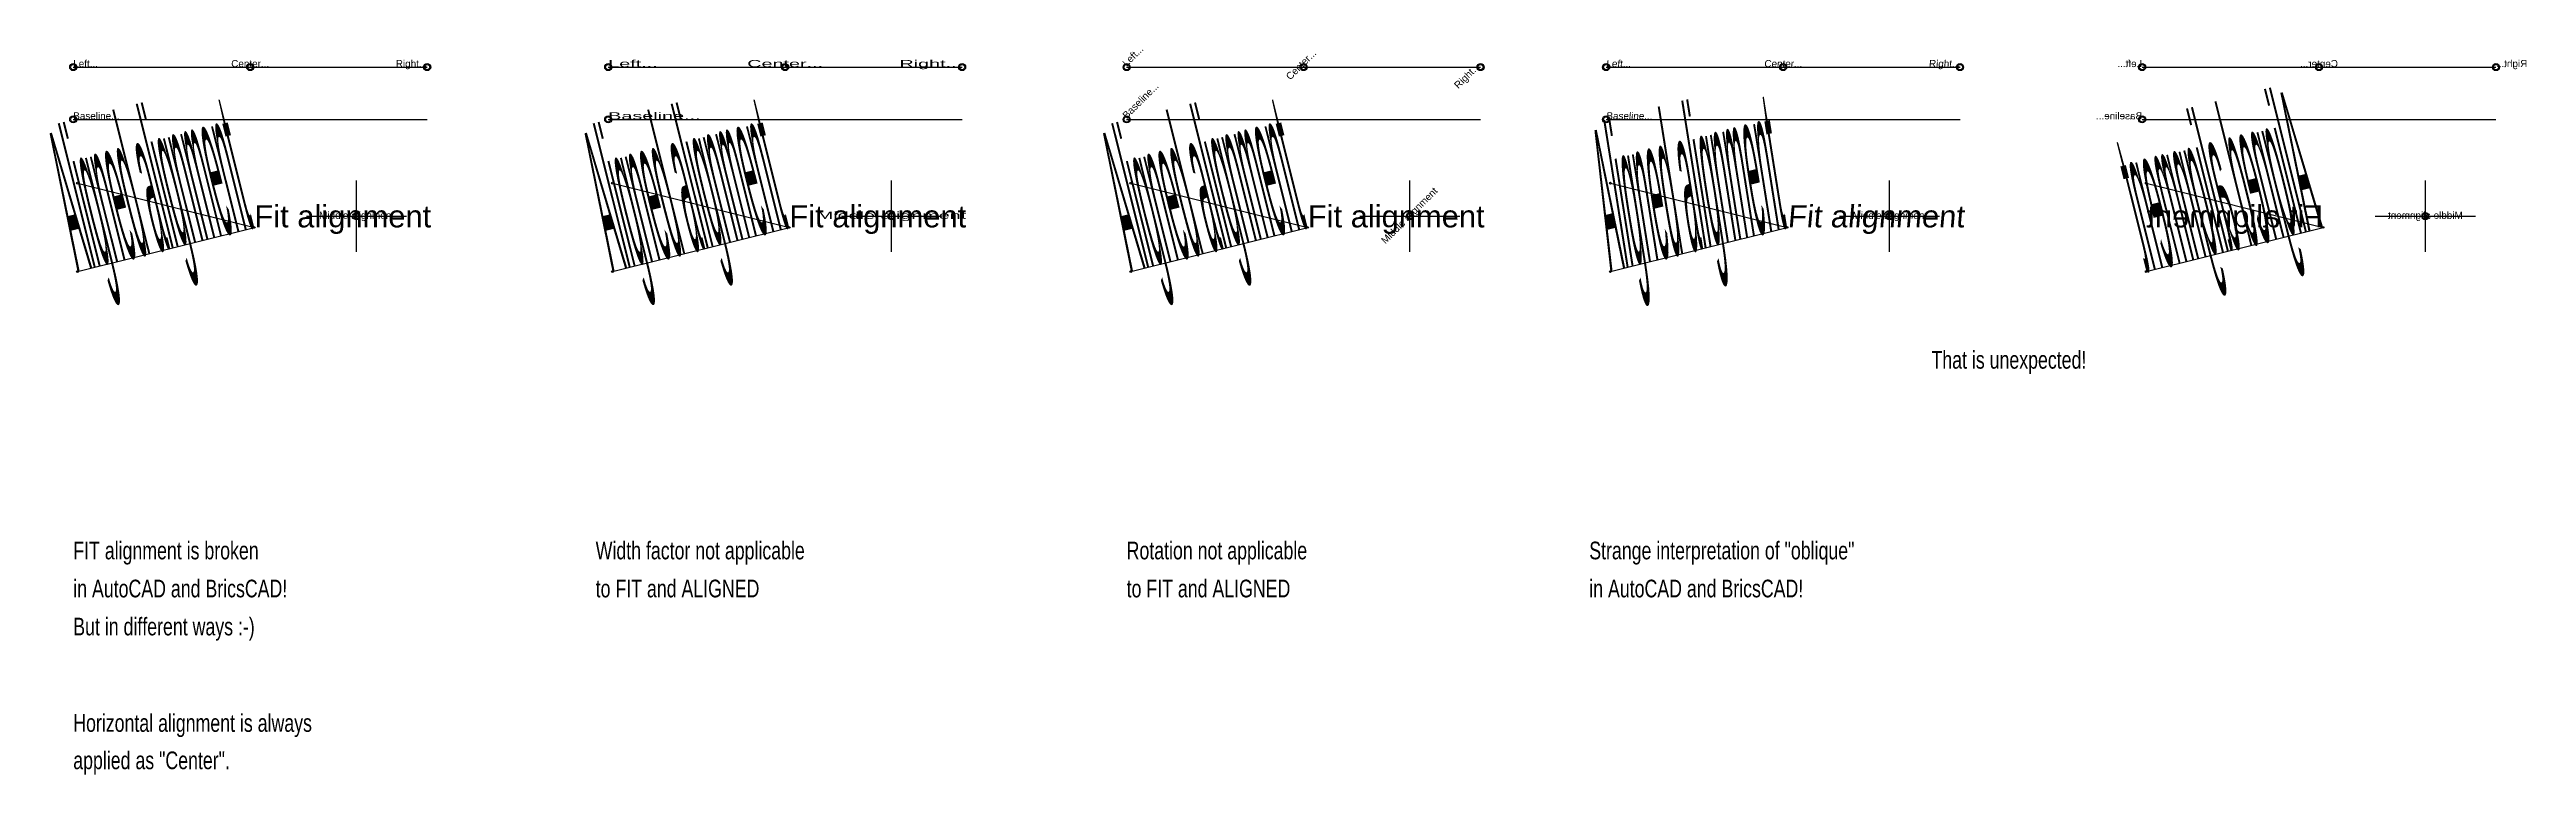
# Model space of a CAD drawing. Header units: metres. Extents: x -2 to 102, y 29 to 61.
# Drawn here: x -0.7 to 69.3, y 29.2 to 49.7 of the extents above; entities that cross this region are included whole.
import ezdxf
from ezdxf.enums import TextEntityAlignment as Align

# ---------------------------------------------------------------- set-up
doc = ezdxf.new("R2010")
doc.units = ezdxf.units.M
doc.layers.add('INSERT_POINTS', color=7, linetype='Continuous')
doc.styles.add('Stacked', font='arial.ttf')

msp = doc.modelspace()

# ---------------------------------------------------------------- texts
at = {"color": 3, "style": 'Stacked'}
for s, p in [('Left...', (0, 49.185)), ('Baseline...', (0, 47.707))]:
    msp.add_text(s, height=0.2, dxfattribs=at).set_placement(p)
msp.add_text('Center...', height=0.2, dxfattribs=at).set_placement((5, 49.185), align=Align.CENTER)
msp.add_text('Right...', height=0.2, dxfattribs=at).set_placement((10, 49.185), align=Align.RIGHT)
at = {"color": 3, "style": 'Stacked', "width": 2}
for s, p in [('Left...', (15.117, 49.185)), ('Baseline...', (15.117, 47.707))]:
    msp.add_text(s, height=0.2, dxfattribs=at).set_placement(p)
msp.add_text('Center...', height=0.2, dxfattribs=at).set_placement((20.117, 49.185), align=Align.CENTER)
msp.add_text('Right...', height=0.2, dxfattribs=at).set_placement((25.117, 49.185), align=Align.RIGHT)
at = {"color": 3, "style": 'Stacked'}
for s, p in [('Left...', (29.767, 49.185)), ('Baseline...', (29.767, 47.707))]:
    msp.add_text(s, height=0.2, rotation=45, dxfattribs=at).set_placement(p)
msp.add_text('Center...', height=0.2, rotation=45, dxfattribs=at).set_placement((34.767, 49.185), align=Align.CENTER)
msp.add_text('Right...', height=0.2, rotation=45, dxfattribs=at).set_placement((39.767, 49.185), align=Align.RIGHT)
at = {"color": 3, "style": 'Stacked', "oblique": 5}
for s, p in [('Left...', (43.317, 49.185)), ('Baseline...', (43.317, 47.707))]:
    msp.add_text(s, height=0.2, dxfattribs=at).set_placement(p)
msp.add_text('Center...', height=0.2, dxfattribs=at).set_placement((48.317, 49.185), align=Align.CENTER)
msp.add_text('Right...', height=0.2, dxfattribs=at).set_placement((53.317, 49.185), align=Align.RIGHT)
at = {"color": 3, "style": 'Stacked', "text_generation_flag": 2}
for s, p in [('Left...', (58.462, 49.185)), ('Baseline...', (58.462, 47.707))]:
    msp.add_text(s, height=0.2, dxfattribs=at).set_placement(p)
msp.add_text('Center...', height=0.2, dxfattribs=at).set_placement((63.462, 49.185), align=Align.CENTER)
msp.add_text('Right...', height=0.2, dxfattribs=at).set_placement((68.462, 49.185), align=Align.RIGHT)
at = {"color": 3, "style": 'Stacked', "oblique": 5}
msp.add_text('Aligned alignment', height=3.98599, rotation=104.03624, dxfattribs=at).set_placement((43.436, 43.403), (48.436, 44.653), align=Align.ALIGNED)
at = {"color": 3, "style": 'Stacked', "text_generation_flag": 2}
msp.add_text('Aligned alignment', height=3.98599, rotation=284.03624, dxfattribs=at).set_placement((58.58, 43.403), (63.58, 44.653), align=Align.ALIGNED)
at = {"color": 3, "style": 'Stacked'}
for p, p2 in [((0.119, 43.403), (5.119, 44.653)), ((15.236, 43.403), (20.236, 44.653)), ((29.886, 43.403), (34.886, 44.653))]:
    msp.add_text('Aligned alignment', height=3.98599, rotation=104.03624, dxfattribs=at).set_placement(p, p2, align=Align.ALIGNED)
msp.add_text('Middle alignment', height=0.2, rotation=45, dxfattribs=at).set_placement((37.773, 44.97), align=Align.MIDDLE)
for p, p2 in [((5.119, 44.653), (5.119, 44.653)), ((20.236, 44.653), (20.236, 44.653)), ((34.886, 44.653), (34.886, 44.653))]:
    msp.add_text('Fit alignment', height=0.625, dxfattribs=at).set_placement(p, p2, align=Align.FIT)
msp.add_text('Middle alignment', height=0.2, dxfattribs=at).set_placement((8.006, 44.97), align=Align.MIDDLE)
at = {"color": 3, "style": 'Stacked', "width": 2}
msp.add_text('Middle alignment', height=0.2, dxfattribs=at).set_placement((23.123, 44.97), align=Align.MIDDLE)
at = {"color": 3, "style": 'Stacked', "oblique": 5}
msp.add_text('Fit alignment', height=0.625, dxfattribs=at).set_placement((48.436, 44.653), (48.436, 44.653), align=Align.FIT)
msp.add_text('Middle alignment', height=0.2, dxfattribs=at).set_placement((51.323, 44.97), align=Align.MIDDLE)
at = {"color": 3, "style": 'Stacked', "text_generation_flag": 2}
msp.add_text('Fit alignment', height=0.625, dxfattribs=at).set_placement((63.58, 44.653), (63.58, 44.653), align=Align.FIT)
msp.add_text('Middle alignment', height=0.2, dxfattribs=at).set_placement((66.467, 44.97), align=Align.MIDDLE)
at = {"color": 1, "width": 0.75}
for s, p in [('That is unexpected!', (52.51, 40.658)), ('FIT alignment is broken', (0, 35.267)), ('Strange interpretation of "oblique"', (42.84, 35.267)), ('in AutoCAD and BricsCAD!', (0, 34.192)), ('in AutoCAD and BricsCAD!', (42.84, 34.192)), ('But in different ways :-)', (0, 33.117))]:
    msp.add_text(s, height=0.5, dxfattribs=at).set_placement(p)
at = {"color": 3, "width": 0.75}
for s, p in [('Width factor not applicable', (14.763, 35.267)), ('Rotation not applicable', (29.767, 35.267)), ('to FIT and ALIGNED', (14.763, 34.192)), ('to FIT and ALIGNED', (29.767, 34.192)), ('Horizontal alignment is always', (0, 30.39)), ('applied as "Center".', (0, 29.334))]:
    msp.add_text(s, height=0.5, dxfattribs=at).set_placement(p)

# ---------------------------------------------------------------- linework, layer by layer
at = {"color": 5}
for p, q in [((0, 49.185), (10, 49.185)), ((15.117, 49.185), (25.117, 49.185)), ((29.767, 49.185), (39.767, 49.185)), ((43.317, 49.185), (53.317, 49.185)), ((58.462, 49.185), (68.462, 49.185)), ((0, 47.707), (10, 47.707)), ((15.117, 47.707), (25.117, 47.707)), ((29.767, 47.707), (39.767, 47.707)), ((43.317, 47.707), (53.317, 47.707)), ((58.462, 47.707), (68.462, 47.707)), ((0.119, 45.903), (5.119, 44.653)), ((8.006, 43.958), (8.006, 45.982)), ((15.236, 45.903), (20.236, 44.653)), ((23.123, 43.958), (23.123, 45.982)), ((29.886, 45.903), (34.886, 44.653)), ((37.773, 43.958), (37.773, 45.982)), ((43.436, 45.903), (48.436, 44.653)), ((51.323, 43.958), (51.323, 45.982)), ((58.58, 45.903), (63.58, 44.653)), ((66.467, 43.958), (66.467, 45.982)), ((6.592, 44.97), (9.42, 44.97)), ((21.709, 44.97), (24.537, 44.97)), ((36.359, 44.97), (39.187, 44.97)), ((49.909, 44.97), (52.737, 44.97)), ((65.053, 44.97), (67.881, 44.97)), ((0.119, 43.403), (5.119, 44.653)), ((15.236, 43.403), (20.236, 44.653)), ((29.886, 43.403), (34.886, 44.653)), ((43.436, 43.403), (48.436, 44.653)), ((58.58, 43.403), (63.58, 44.653))]:
    msp.add_line(p, q, dxfattribs=at)
at = {"layer": 'INSERT_POINTS', "color": 1}
for centre, radius in [((0, 49.185), 0.1), ((5, 49.185), 0.1), ((10, 49.185), 0.1), ((15.117, 49.185), 0.1), ((20.117, 49.185), 0.1), ((25.117, 49.185), 0.1), ((29.767, 49.185), 0.1), ((34.767, 49.185), 0.1), ((39.767, 49.185), 0.1), ((43.317, 49.185), 0.1), ((48.317, 49.185), 0.1), ((53.317, 49.185), 0.1), ((58.462, 49.185), 0.1), ((63.462, 49.185), 0.1), ((68.462, 49.185), 0.1), ((0, 47.707), 0.1), ((15.117, 47.707), 0.1), ((29.767, 47.707), 0.1), ((43.317, 47.707), 0.1), ((58.462, 47.707), 0.1), ((0.119, 45.903), 0.025), ((15.236, 45.903), 0.025), ((29.886, 45.903), 0.025), ((43.436, 45.903), 0.025), ((58.58, 45.903), 0.025), ((8.006, 44.97), 0.1), ((23.123, 44.97), 0.1), ((37.773, 44.97), 0.1), ((51.323, 44.97), 0.1), ((66.467, 44.97), 0.1), ((0.119, 43.403), 0.025), ((15.236, 43.403), 0.025), ((29.886, 43.403), 0.025), ((43.436, 43.403), 0.025), ((58.58, 43.403), 0.025)]:
    msp.add_circle(centre, radius, dxfattribs=at)
at = {"layer": 'INSERT_POINTS', "color": 2}
for centre, radius in [((0, 49.185), 0.075), ((5, 49.185), 0.075), ((10, 49.185), 0.075), ((15.117, 49.185), 0.075), ((20.117, 49.185), 0.075), ((25.117, 49.185), 0.075), ((29.767, 49.185), 0.075), ((34.767, 49.185), 0.075), ((39.767, 49.185), 0.075), ((43.317, 49.185), 0.075), ((48.317, 49.185), 0.075), ((53.317, 49.185), 0.075), ((58.462, 49.185), 0.075), ((63.462, 49.185), 0.075), ((68.462, 49.185), 0.075), ((0, 47.707), 0.075), ((15.117, 47.707), 0.075), ((29.767, 47.707), 0.075), ((43.317, 47.707), 0.075), ((58.462, 47.707), 0.075), ((8.006, 44.97), 0.075), ((23.123, 44.97), 0.075), ((37.773, 44.97), 0.075), ((51.323, 44.97), 0.075), ((66.467, 44.97), 0.075), ((5.119, 44.653), 0.0187), ((5.119, 44.653), 0.0187), ((20.236, 44.653), 0.0187), ((20.236, 44.653), 0.0187), ((34.886, 44.653), 0.0187), ((34.886, 44.653), 0.0187), ((48.436, 44.653), 0.0187), ((48.436, 44.653), 0.0187), ((63.58, 44.653), 0.0187), ((63.58, 44.653), 0.0187)]:
    msp.add_circle(centre, radius, dxfattribs=at)

msp.set_redraw_order([(e.dxf.handle, doc.entitydb.next_handle()) for e in msp.query("TEXT MTEXT ATTDEF DIMENSION ARC_DIMENSION")])  # texts and dimensions are drawn at this point

doc.saveas('drawing.dxf')
